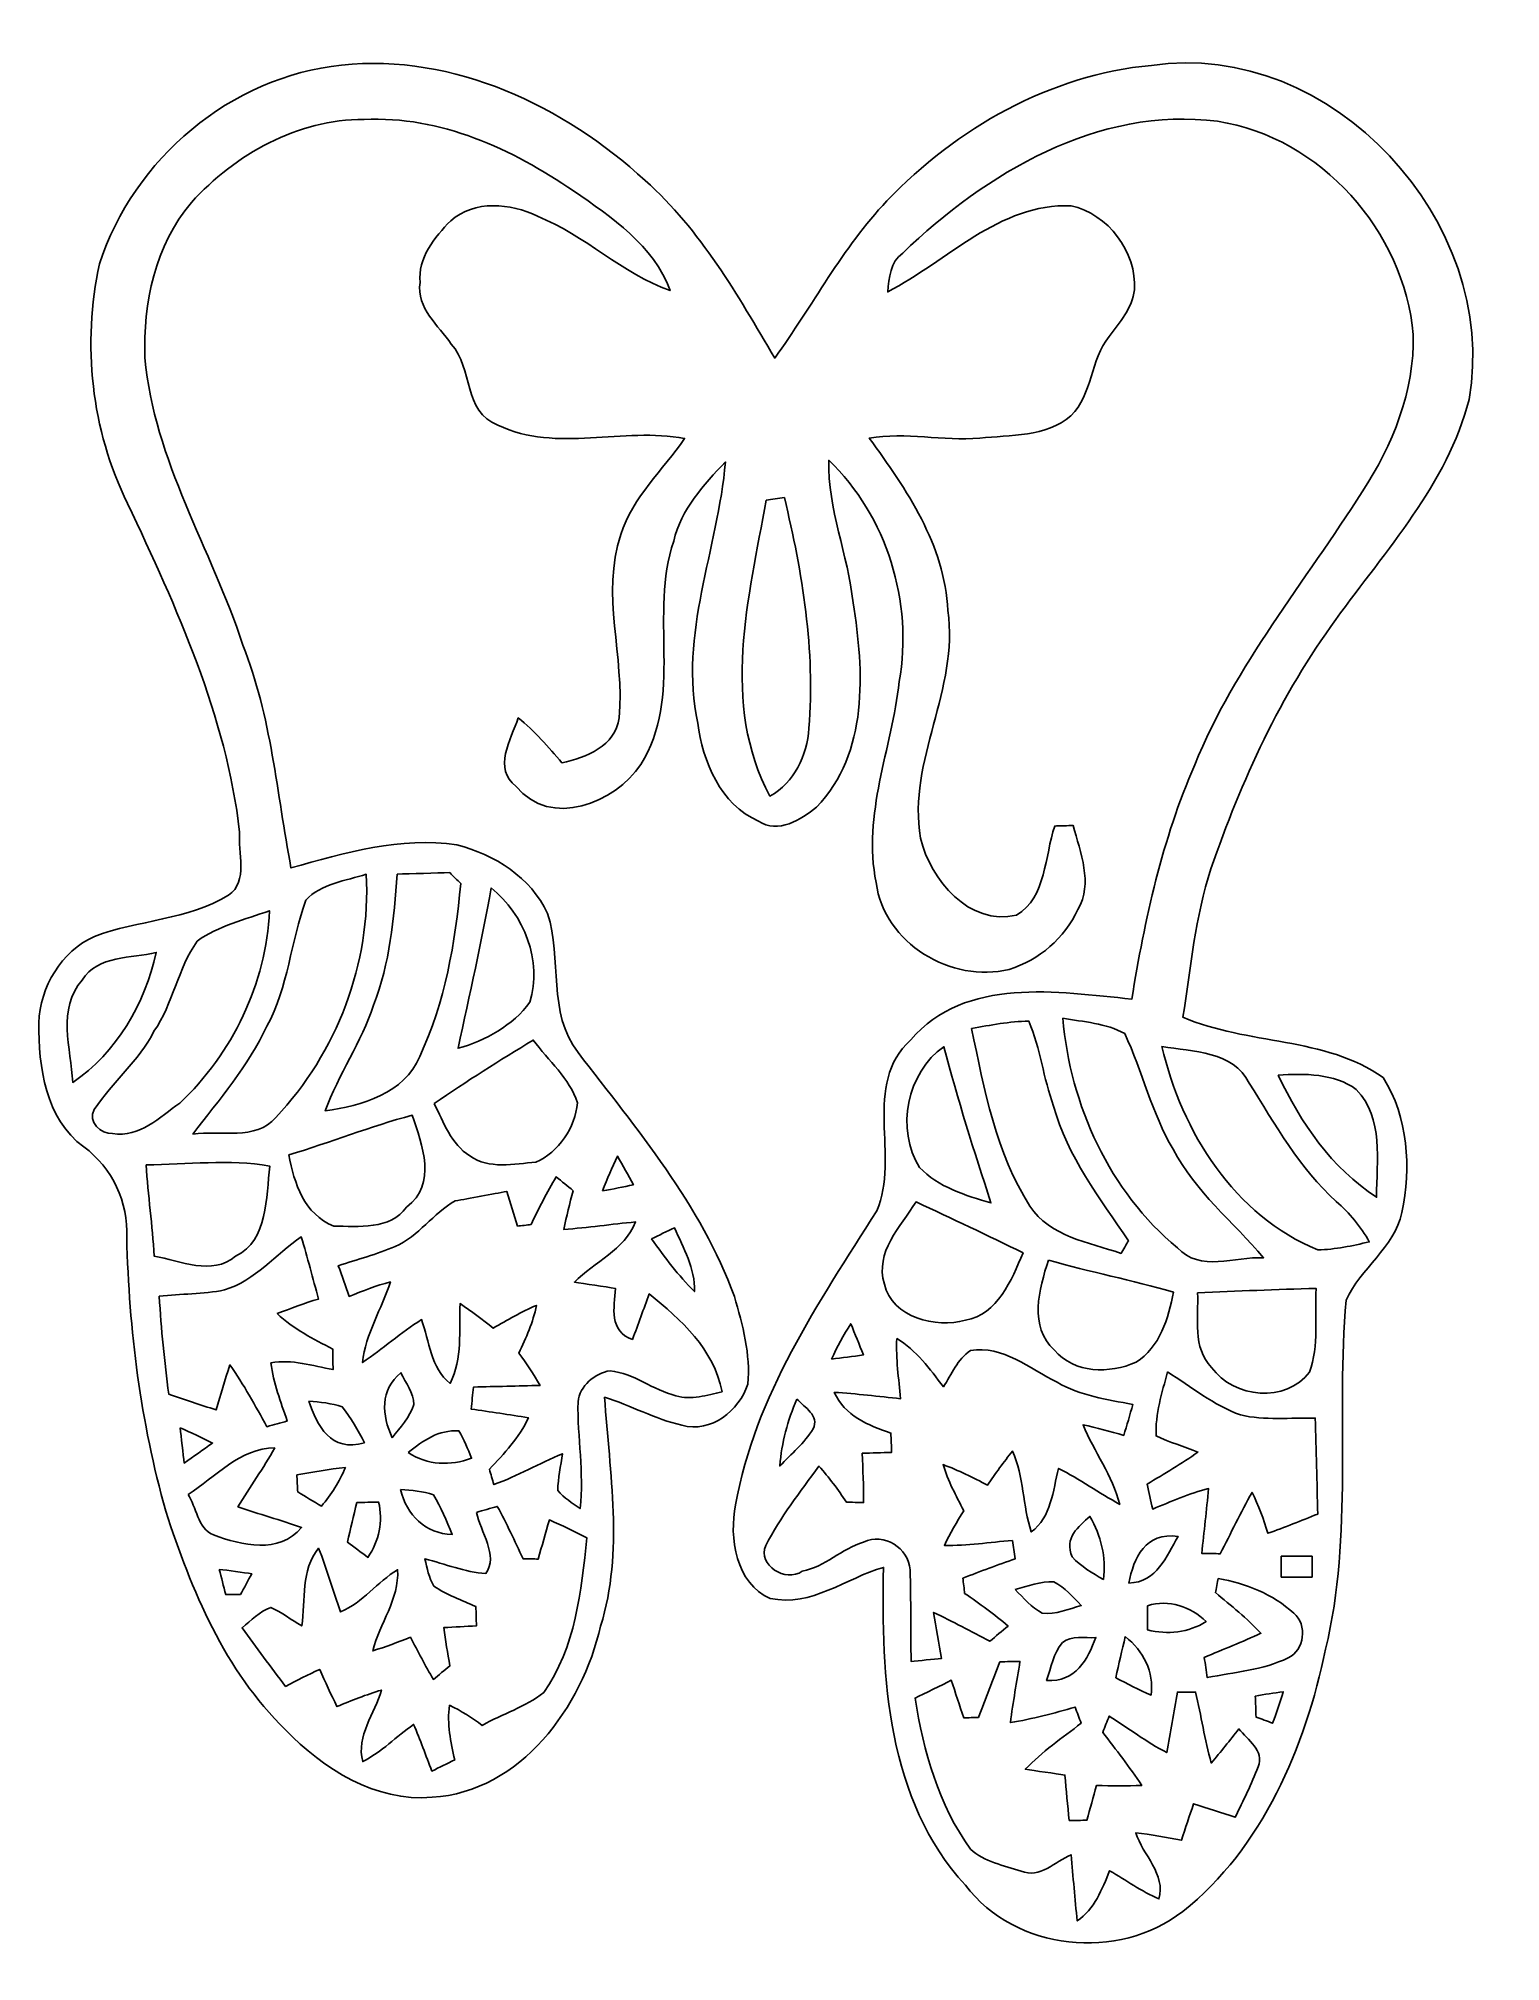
# Model space of a CAD drawing. Header units: centimetres. Extents: x -4.9 to 5.1, y -6.6 to 6.6.
import ezdxf

# ---------------------------------------------------------------- set-up
doc = ezdxf.new("R2010")
doc.units = ezdxf.units.CM
doc.header["$MEASUREMENT"] = 0
doc.layers.add('Camada 1', color=7, linetype='Continuous')

msp = doc.modelspace()

# ---------------------------------------------------------------- linework, layer by layer
at = {"layer": 'Camada 1', "color": 167}
for points, knots in [([(-2.85186, 6.45477), (-2.07857, 6.53521), (-1.31868, 6.17396), (-0.76165, 5.65926), (-0.76165, 5.65926), (-0.38065, 5.31954), (-0.12594, 4.87257), (0.12947, 4.43759), (0.12947, 4.43759), (0.38982, 4.79566), (0.59408, 5.19606), (0.90099, 5.51956), (0.90099, 5.51956), (1.38042, 6.02051), (2.02389, 6.38739), (2.72239, 6.45266), (2.72239, 6.45266), (3.96099, 6.63787), (5.12516, 5.37139), (4.90855, 4.15255), (4.90855, 4.15255), (4.75862, 3.56729), (4.33458, 3.11785), (3.99239, 2.63878), (3.99239, 2.63878), (3.61103, 2.12055), (3.34151, 1.52929), (3.13196, 0.92322), (3.13196, 0.92322), (3.02507, 0.59231), (2.99156, 0.24342), (2.93934, -0.09913), (2.93934, -0.09913), (3.38314, -0.29175), (3.91654, -0.22966), (4.31729, -0.5147), (4.31729, -0.5147), (4.4898, -0.78775), (4.51132, -1.13383), (4.44641, -1.44357), (4.44641, -1.44357), (4.39173, -1.68663), (4.16172, -1.82774), (4.06224, -2.04541), (4.06224, -2.04541), (3.99203, -2.84445), (4.11268, -3.66042), (3.92112, -4.44853), (3.92112, -4.44853), (3.78001, -5.12304), (3.49003, -5.81519), (2.93793, -6.25404), (2.93793, -6.25404), (2.49449, -6.59871), (1.78753, -6.52815), (1.4418, -6.07378), (1.4418, -6.07378), (0.90417, -5.48781), (0.85866, -4.64079), (0.87842, -3.88585), (0.87842, -3.88585), (0.61948, -3.95923), (0.38135, -4.16137), (0.09878, -4.09928), (0.09878, -4.09928), (-0.13794, -4.00015), (-0.18662, -3.67806), (-0.14005, -3.45546), (-0.14005, -3.45546), (-0.00741, -2.70404), (0.43145, -2.06446), (0.83114, -1.43193), (0.83114, -1.43193), (0.99342, -1.05904), (0.72849, -0.56303), (1.06504, -0.254), (1.06504, -0.254), (1.44357, 0.18274), (2.07716, 0.07655), (2.58763, 0.02575), (2.58763, 0.02575), (2.67547, 0.57644), (2.79682, 1.12501), (3.02048, 1.6383), (3.02048, 1.6383), (3.29847, 2.32445), (3.78037, 2.89772), (4.17301, 3.5179), (4.17301, 3.5179), (4.38326, 3.83716), (4.53284, 4.21217), (4.52437, 4.59916), (4.52437, 4.59916), (4.46087, 5.30966), (3.89008, 5.95806), (3.17747, 6.06778), (3.17747, 6.06778), (2.35232, 6.17396), (1.58256, 5.70936), (1.01071, 5.16114), (1.01071, 5.16114), (0.92428, 5.09799), (0.91652, 4.99004), (0.90734, 4.89338), (0.90734, 4.89338), (1.31586, 5.10575), (1.67499, 5.50404), (2.16923, 5.4864), (2.16923, 5.4864), (2.42288, 5.4296), (2.62326, 5.16855), (2.60456, 4.90749), (2.60456, 4.90749), (2.59115, 4.7812), (2.50366, 4.68348), (2.4317, 4.58576), (2.4317, 4.58576), (2.30011, 4.42736), (2.31916, 4.18747), (2.16747, 4.04142), (2.16747, 4.04142), (1.99672, 3.89326), (1.74943, 3.90878), (1.54023, 3.88691), (1.54023, 3.88691), (1.28658, 3.86609), (1.03223, 3.92994), (0.77964, 3.88761), (0.77964, 3.88761), (1.03717, 3.53307), (1.29928, 3.15313), (1.32115, 2.69981), (1.32115, 2.69981), (1.39982, 2.16041), (1.04211, 1.67217), (1.13206, 1.13312), (1.13206, 1.13312), (1.20368, 0.84243), (1.46579, 0.52952), (1.79458, 0.6029), (1.79458, 0.6029), (2.00025, 0.73131), (1.98649, 1.00894), (2.05634, 1.21708), (2.05634, 1.21708), (2.08809, 1.21779), (2.15159, 1.21955), (2.18369, 1.22026), (2.18369, 1.22026), (2.23273, 1.0354), (2.32163, 0.82303), (2.21615, 0.64276), (2.21615, 0.64276), (2.12654, 0.44485), (1.94874, 0.29598), (1.74343, 0.23001), (1.74343, 0.23001), (1.34655, 0.1337), (0.88053, 0.40816), (0.82762, 0.82726), (0.82762, 0.82726), (0.7306, 1.29575), (0.93557, 1.74978), (0.98637, 2.21086), (0.98637, 2.21086), (1.08268, 2.7559), (0.90276, 3.35104), (0.50059, 3.73521), (0.50059, 3.73521), (0.49354, 3.39796), (0.63394, 3.08469), (0.66887, 2.75343), (0.66887, 2.75343), (0.74471, 2.28212), (0.77611, 1.71944), (0.41698, 1.34691), (0.41698, 1.34691), (0.31009, 1.25942), (0.1524, 1.1617), (0.01693, 1.2513), (0.01693, 1.2513), (-0.24412, 1.36454), (-0.36654, 1.66088), (-0.4004, 1.92581), (-0.4004, 1.92581), (-0.53269, 2.53436), (-0.26106, 3.12349), (-0.2099, 3.72322), (-0.2099, 3.72322), (-0.36019, 3.56588), (-0.5147, 3.39619), (-0.56586, 3.17853), (-0.56586, 3.17853), (-0.73731, 2.67899), (-0.49742, 2.10432), (-0.7934, 1.64006), (-0.7934, 1.64006), (-0.9652, 1.37513), (-1.4164, 1.19662), (-1.64959, 1.49013), (-1.64959, 1.49013), (-1.81328, 1.60902), (-1.68698, 1.81469), (-1.63583, 1.96074), (-1.63583, 1.96074), (-1.52259, 1.87113), (-1.42875, 1.76071), (-1.33562, 1.65135), (-1.33562, 1.65135), (-1.16875, 1.69122), (-0.96802, 1.76389), (-0.94192, 1.96286), (-0.94192, 1.96286), (-0.90135, 2.38301), (-1.06998, 2.81129), (-0.92922, 3.22262), (-0.92922, 3.22262), (-0.84949, 3.48368), (-0.63923, 3.66466), (-0.49107, 3.88444), (-0.49107, 3.88444), (-0.91299, 3.96593), (-1.36984, 3.78248), (-1.77553, 3.97616), (-1.77553, 3.97616), (-2.01789, 4.06964), (-1.94592, 4.36668), (-2.09691, 4.53319), (-2.09691, 4.53319), (-2.18511, 4.66584), (-2.33856, 4.77661), (-2.31175, 4.95829), (-2.31175, 4.95829), (-2.32869, 5.12551), (-2.21192, 5.27121), (-2.10114, 5.38233), (-2.10114, 5.38233), (-1.93957, 5.52732), (-1.68698, 5.50545), (-1.50354, 5.41373), (-1.50354, 5.41373), (-1.17581, 5.28532), (-0.92251, 5.01932), (-0.59055, 4.9022), (-0.59055, 4.9022), (-0.7045, 5.21441), (-0.99272, 5.40702), (-1.25518, 5.588), (-1.25518, 5.588), (-1.67781, 5.87798), (-2.17311, 6.10623), (-2.69769, 6.08048), (-2.69769, 6.08048), (-3.1556, 6.0833), (-3.58387, 5.84129), (-3.88514, 5.50898), (-3.88514, 5.50898), (-4.13702, 5.213), (-4.21922, 4.81789), (-4.20582, 4.43865), (-4.20582, 4.43865), (-4.14337, 3.73309), (-3.74862, 3.12349), (-3.53131, 2.46274), (-3.53131, 2.46274), (-3.33657, 1.97167), (-3.29671, 1.44251), (-3.2004, 0.92816), (-3.2004, 0.92816), (-2.83069, 1.03399), (-2.44651, 1.14582), (-2.05775, 1.08656), (-2.05775, 1.08656), (-1.79917, 1.0227), (-1.54869, 0.86219), (-1.43369, 0.61454), (-1.43369, 0.61454), (-1.33244, 0.30233), (-1.43757, -0.06738), (-1.22449, -0.34219), (-1.22449, -0.34219), (-0.81986, -0.86854), (-0.37853, -1.38994), (-0.14781, -2.02177), (-0.14781, -2.02177), (-0.09208, -2.2165), (-0.03563, -2.42041), (-0.05609, -2.62467), (-0.05609, -2.62467), (-0.11606, -2.80741), (-0.30656, -2.96333), (-0.51047, -2.90689), (-0.51047, -2.90689), (-0.69462, -2.86456), (-0.86219, -2.77142), (-1.04175, -2.71427), (-1.04175, -2.71427), (-1.00753, -3.23779), (-0.90911, -3.77543), (-1.06892, -4.28942), (-1.06892, -4.28942), (-1.19733, -4.84681), (-1.61608, -5.4289), (-2.22814, -5.46841), (-2.22814, -5.46841), (-2.62043, -5.50051), (-2.97674, -5.27368), (-3.23885, -5.00309), (-3.23885, -5.00309), (-3.65619, -4.59528), (-3.88691, -4.04354), (-4.06224, -3.49814), (-4.06224, -3.49814), (-4.2358, -2.88608), (-4.31518, -2.25072), (-4.33105, -1.61572), (-4.33105, -1.61572), (-4.32047, -1.37089), (-4.42807, -1.13594), (-4.62633, -0.99166), (-4.62633, -0.99166), (-4.89021, -0.79693), (-4.93854, -0.44062), (-4.93642, -0.13688), (-4.93642, -0.13688), (-4.92725, 0.10971), (-4.78049, 0.35454), (-4.55366, 0.45685), (-4.55366, 0.45685), (-4.25238, 0.57044), (-3.90984, 0.56974), (-3.63044, 0.74048), (-3.63044, 0.74048), (-3.49109, 0.83573), (-3.5687, 1.03928), (-3.55388, 1.17581), (-3.55388, 1.17581), (-3.64666, 1.97697), (-3.98604, 2.71604), (-4.32506, 3.43747), (-4.32506, 3.43747), (-4.57623, 3.94406), (-4.63797, 4.53496), (-4.51908, 5.08564), (-4.51908, 5.08564), (-4.28519, 5.81025), (-3.61386, 6.37505), (-2.85186, 6.45477)], [0, 0, 0, 0, 0.01136364, 0.01136364, 0.01136364, 0.01136364, 0.02272727, 0.02272727, 0.02272727, 0.02272727, 0.03409091, 0.03409091, 0.03409091, 0.03409091, 0.04545455, 0.04545455, 0.04545455, 0.04545455, 0.05681818, 0.05681818, 0.05681818, 0.05681818, 0.06818182, 0.06818182, 0.06818182, 0.06818182, 0.07954545, 0.07954545, 0.07954545, 0.07954545, 0.09090909, 0.09090909, 0.09090909, 0.09090909, 0.10227273, 0.10227273, 0.10227273, 0.10227273, 0.11363636, 0.11363636, 0.11363636, 0.11363636, 0.125, 0.125, 0.125, 0.125, 0.13636364, 0.13636364, 0.13636364, 0.13636364, 0.14772727, 0.14772727, 0.14772727, 0.14772727, 0.15909091, 0.15909091, 0.15909091, 0.15909091, 0.17045455, 0.17045455, 0.17045455, 0.17045455, 0.18181818, 0.18181818, 0.18181818, 0.18181818, 0.19318182, 0.19318182, 0.19318182, 0.19318182, 0.20454545, 0.20454545, 0.20454545, 0.20454545, 0.21590909, 0.21590909, 0.21590909, 0.21590909, 0.22727273, 0.22727273, 0.22727273, 0.22727273, 0.23863636, 0.23863636, 0.23863636, 0.23863636, 0.25, 0.25, 0.25, 0.25, 0.26136364, 0.26136364, 0.26136364, 0.26136364, 0.27272727, 0.27272727, 0.27272727, 0.27272727, 0.28409091, 0.28409091, 0.28409091, 0.28409091, 0.29545455, 0.29545455, 0.29545455, 0.29545455, 0.30681818, 0.30681818, 0.30681818, 0.30681818, 0.31818182, 0.31818182, 0.31818182, 0.31818182, 0.32954545, 0.32954545, 0.32954545, 0.32954545, 0.34090909, 0.34090909, 0.34090909, 0.34090909, 0.35227273, 0.35227273, 0.35227273, 0.35227273, 0.36363636, 0.36363636, 0.36363636, 0.36363636, 0.375, 0.375, 0.375, 0.375, 0.38636364, 0.38636364, 0.38636364, 0.38636364, 0.39772727, 0.39772727, 0.39772727, 0.39772727, 0.40909091, 0.40909091, 0.40909091, 0.40909091, 0.42045455, 0.42045455, 0.42045455, 0.42045455, 0.43181818, 0.43181818, 0.43181818, 0.43181818, 0.44318182, 0.44318182, 0.44318182, 0.44318182, 0.45454545, 0.45454545, 0.45454545, 0.45454545, 0.46590909, 0.46590909, 0.46590909, 0.46590909, 0.47727273, 0.47727273, 0.47727273, 0.47727273, 0.48863636, 0.48863636, 0.48863636, 0.48863636, 0.5, 0.5, 0.5, 0.5, 0.51136364, 0.51136364, 0.51136364, 0.51136364, 0.52272727, 0.52272727, 0.52272727, 0.52272727, 0.53409091, 0.53409091, 0.53409091, 0.53409091, 0.54545455, 0.54545455, 0.54545455, 0.54545455, 0.55681818, 0.55681818, 0.55681818, 0.55681818, 0.56818182, 0.56818182, 0.56818182, 0.56818182, 0.57954545, 0.57954545, 0.57954545, 0.57954545, 0.59090909, 0.59090909, 0.59090909, 0.59090909, 0.60227273, 0.60227273, 0.60227273, 0.60227273, 0.61363636, 0.61363636, 0.61363636, 0.61363636, 0.625, 0.625, 0.625, 0.625, 0.63636364, 0.63636364, 0.63636364, 0.63636364, 0.64772727, 0.64772727, 0.64772727, 0.64772727, 0.65909091, 0.65909091, 0.65909091, 0.65909091, 0.67045455, 0.67045455, 0.67045455, 0.67045455, 0.68181818, 0.68181818, 0.68181818, 0.68181818, 0.69318182, 0.69318182, 0.69318182, 0.69318182, 0.70454545, 0.70454545, 0.70454545, 0.70454545, 0.71590909, 0.71590909, 0.71590909, 0.71590909, 0.72727273, 0.72727273, 0.72727273, 0.72727273, 0.73863636, 0.73863636, 0.73863636, 0.73863636, 0.75, 0.75, 0.75, 0.75, 0.76136364, 0.76136364, 0.76136364, 0.76136364, 0.77272727, 0.77272727, 0.77272727, 0.77272727, 0.78409091, 0.78409091, 0.78409091, 0.78409091, 0.79545455, 0.79545455, 0.79545455, 0.79545455, 0.80681818, 0.80681818, 0.80681818, 0.80681818, 0.81818182, 0.81818182, 0.81818182, 0.81818182, 0.82954545, 0.82954545, 0.82954545, 0.82954545, 0.84090909, 0.84090909, 0.84090909, 0.84090909, 0.85227273, 0.85227273, 0.85227273, 0.85227273, 0.86363636, 0.86363636, 0.86363636, 0.86363636, 0.875, 0.875, 0.875, 0.875, 0.88636364, 0.88636364, 0.88636364, 0.88636364, 0.89772727, 0.89772727, 0.89772727, 0.89772727, 0.90909091, 0.90909091, 0.90909091, 0.90909091, 0.92045455, 0.92045455, 0.92045455, 0.92045455, 0.93181818, 0.93181818, 0.93181818, 0.93181818, 0.94318182, 0.94318182, 0.94318182, 0.94318182, 0.95454545, 0.95454545, 0.95454545, 0.95454545, 0.96590909, 0.96590909, 0.96590909, 0.96590909, 0.97727273, 0.97727273, 0.97727273, 0.97727273, 1, 1, 1, 1]), ([(0.06985, 3.45934), (-0.04868, 2.79259), (-0.24589, 2.05669), (0.09666, 1.42275), (0.09666, 1.42275), (0.26458, 1.51906), (0.35101, 1.69898), (0.36513, 1.89018), (0.36513, 1.89018), (0.40816, 2.42499), (0.32032, 2.95945), (0.19579, 3.47804), (0.19579, 3.47804), (0.15381, 3.47204), (0.11183, 3.46569), (0.06985, 3.45934)], [0, 0, 0, 0, 0.2, 0.2, 0.2, 0.2, 0.4, 0.4, 0.4, 0.4, 0.6, 0.6, 0.6, 0.6, 1, 1, 1, 1]), ([(-3.09845, 0.70591), (-3.20181, 0.42228), (-3.21945, 0.1083), (-3.36621, -0.16016), (-3.36621, -0.16016), (-3.49426, -0.43462), (-3.69323, -0.66499), (-3.87597, -0.90346), (-3.87597, -0.90346), (-3.68653, -0.87524), (-3.44382, -0.95179), (-3.30412, -0.78881), (-3.30412, -0.78881), (-2.88607, -0.34431), (-2.6483, 0.27376), (-2.68182, 0.88547), (-2.68182, 0.88547), (-2.82293, 0.83996), (-2.99473, 0.82197), (-3.09845, 0.70591)], [0, 0, 0, 0, 0.16666667, 0.16666667, 0.16666667, 0.16666667, 0.33333333, 0.33333333, 0.33333333, 0.33333333, 0.5, 0.5, 0.5, 0.5, 0.66666667, 0.66666667, 0.66666667, 0.66666667, 1, 1, 1, 1]), ([(-2.4698, 0.88583), (-2.49096, 0.58067), (-2.51989, 0.27199), (-2.63172, -0.01588), (-2.63172, -0.01588), (-2.71674, -0.27023), (-2.87302, -0.49213), (-2.96439, -0.74366), (-2.96439, -0.74366), (-2.71604, -0.70908), (-2.41794, -0.62195), (-2.31458, -0.36901), (-2.31458, -0.36901), (-2.13713, 0.00282), (-2.07151, 0.41416), (-2.03165, 0.82056), (-2.03165, 0.82056), (-2.05705, 0.84561), (-2.08245, 0.87101), (-2.10785, 0.89606), (-2.10785, 0.89606), (-2.19816, 0.89359), (-2.37913, 0.88829), (-2.4698, 0.88583)], [0, 0, 0, 0, 0.14285714, 0.14285714, 0.14285714, 0.14285714, 0.28571429, 0.28571429, 0.28571429, 0.28571429, 0.42857143, 0.42857143, 0.42857143, 0.42857143, 0.57142857, 0.57142857, 0.57142857, 0.57142857, 0.71428571, 0.71428571, 0.71428571, 0.71428571, 1, 1, 1, 1]), ([(-1.8221, 0.79093), (-1.88983, 0.42157), (-1.96991, 0.05433), (-2.05034, -0.31291), (-2.05034, -0.31291), (-1.86126, -0.25894), (-1.67252, -0.15593), (-1.55575, 0.00353), (-1.55575, 0.00353), (-1.47002, 0.28963), (-1.5942, 0.60607), (-1.8221, 0.79093)], [0, 0, 0, 0, 0.25, 0.25, 0.25, 0.25, 0.5, 0.5, 0.5, 0.5, 1, 1, 1, 1]), ([(-3.84669, 0.4251), (-3.97792, 0.2353), (-4.01214, -0.00459), (-4.14373, -0.19579), (-4.14373, -0.19579), (-4.24639, -0.40076), (-4.43054, -0.54575), (-4.55401, -0.73484), (-4.55401, -0.73484), (-4.60304, -0.81703), (-4.50956, -0.90558), (-4.42807, -0.90029), (-4.42807, -0.90029), (-4.24109, -0.92816), (-4.10492, -0.78705), (-3.96628, -0.69039), (-3.96628, -0.69039), (-3.60362, -0.35137), (-3.37044, 0.13547), (-3.34892, 0.63359), (-3.34892, 0.63359), (-3.51719, 0.57326), (-3.69993, 0.53058), (-3.84669, 0.4251)], [0, 0, 0, 0, 0.14285714, 0.14285714, 0.14285714, 0.14285714, 0.28571429, 0.28571429, 0.28571429, 0.28571429, 0.42857143, 0.42857143, 0.42857143, 0.42857143, 0.57142857, 0.57142857, 0.57142857, 0.57142857, 0.71428571, 0.71428571, 0.71428571, 0.71428571, 1, 1, 1, 1]), ([(-4.63797, 0.15663), (-4.81118, -0.04128), (-4.71593, -0.31327), (-4.70217, -0.54786), (-4.70217, -0.54786), (-4.4002, -0.34149), (-4.20546, -0.00635), (-4.12785, 0.34678), (-4.12785, 0.34678), (-4.29789, 0.30409), (-4.53037, 0.3302), (-4.63797, 0.15663)], [0, 0, 0, 0, 0.25, 0.25, 0.25, 0.25, 0.5, 0.5, 0.5, 0.5, 1, 1, 1, 1]), ([(1.48414, -0.17639), (1.57198, -0.59408), (1.651, -1.03329), (1.8856, -1.39841), (1.8856, -1.39841), (2.02424, -1.61078), (2.28918, -1.64677), (2.51284, -1.72438), (2.51284, -1.72438), (2.52554, -1.70251), (2.55094, -1.65911), (2.56399, -1.63759), (2.56399, -1.63759), (2.36608, -1.34514), (2.14277, -1.05728), (2.04893, -0.71049), (2.04893, -0.71049), (1.97767, -0.52035), (1.95933, -0.31362), (1.87854, -0.127), (1.87854, -0.127), (1.74554, -0.12629), (1.61466, -0.15416), (1.48414, -0.17639)], [0, 0, 0, 0, 0.14285714, 0.14285714, 0.14285714, 0.14285714, 0.28571429, 0.28571429, 0.28571429, 0.28571429, 0.42857143, 0.42857143, 0.42857143, 0.42857143, 0.57142857, 0.57142857, 0.57142857, 0.57142857, 0.71428571, 0.71428571, 0.71428571, 0.71428571, 1, 1, 1, 1]), ([(2.11138, -0.10513), (2.16394, -0.70132), (2.43417, -1.3014), (2.90054, -1.68628), (2.90054, -1.68628), (3.05647, -1.85491), (3.29671, -1.74696), (3.49462, -1.75436), (3.49462, -1.75436), (3.28401, -1.50813), (3.02436, -1.29858), (2.87161, -1.00824), (2.87161, -1.00824), (2.72415, -0.75918), (2.66136, -0.47166), (2.53824, -0.21202), (2.53824, -0.21202), (2.40912, -0.13864), (2.25354, -0.13194), (2.11138, -0.10513)], [0, 0, 0, 0, 0.16666667, 0.16666667, 0.16666667, 0.16666667, 0.33333333, 0.33333333, 0.33333333, 0.33333333, 0.5, 0.5, 0.5, 0.5, 0.66666667, 0.66666667, 0.66666667, 0.66666667, 1, 1, 1, 1]), ([(-2.21403, -0.69286), (-2.15124, -0.82303), (-2.09656, -0.97084), (-1.97026, -1.0541), (-1.97026, -1.0541), (-1.83868, -1.14618), (-1.6637, -1.10984), (-1.51518, -1.09608), (-1.51518, -1.09608), (-1.35714, -1.02764), (-1.24354, -0.85796), (-1.22873, -0.68792), (-1.22873, -0.68792), (-1.28341, -0.51929), (-1.42769, -0.39617), (-1.53282, -0.25682), (-1.53282, -0.25682), (-1.76389, -0.39582), (-1.99249, -0.5394), (-2.21403, -0.69286)], [0, 0, 0, 0, 0.16666667, 0.16666667, 0.16666667, 0.16666667, 0.33333333, 0.33333333, 0.33333333, 0.33333333, 0.5, 0.5, 0.5, 0.5, 0.66666667, 0.66666667, 0.66666667, 0.66666667, 1, 1, 1, 1]), ([(1.12571, -1.13242), (1.25448, -1.26824), (1.44251, -1.32644), (1.61749, -1.3776), (1.61749, -1.3776), (1.50283, -1.02129), (1.38748, -0.66463), (1.29434, -0.30163), (1.29434, -0.30163), (1.03858, -0.47801), (0.96167, -0.87136), (1.12571, -1.13242)], [0, 0, 0, 0, 0.25, 0.25, 0.25, 0.25, 0.5, 0.5, 0.5, 0.5, 1, 1, 1, 1]), ([(2.79435, -0.30057), (2.93158, -0.88724), (3.29247, -1.4665), (3.86821, -1.70039), (3.86821, -1.70039), (3.98745, -1.69792), (4.10598, -1.67181), (4.22204, -1.64536), (4.22204, -1.64536), (4.16384, -1.53952), (4.08481, -1.44709), (3.9945, -1.36737), (3.9945, -1.36737), (3.74086, -1.13983), (3.5747, -0.83679), (3.39513, -0.55174), (3.39513, -0.55174), (3.28754, -0.33373), (3.00602, -0.33584), (2.79435, -0.30057)], [0, 0, 0, 0, 0.16666667, 0.16666667, 0.16666667, 0.16666667, 0.33333333, 0.33333333, 0.33333333, 0.33333333, 0.5, 0.5, 0.5, 0.5, 0.66666667, 0.66666667, 0.66666667, 0.66666667, 1, 1, 1, 1]), ([(3.59516, -0.49742), (3.74932, -0.82656), (3.96205, -1.13841), (4.27214, -1.33809), (4.27214, -1.33809), (4.27108, -1.0862), (4.32364, -0.79657), (4.13209, -0.59584), (4.13209, -0.59584), (3.97969, -0.48542), (3.77578, -0.48578), (3.59516, -0.49742)], [0, 0, 0, 0, 0.25, 0.25, 0.25, 0.25, 0.5, 0.5, 0.5, 0.5, 1, 1, 1, 1]), ([(-3.21451, -1.04704), (-3.17888, -1.24248), (-3.10903, -1.4538), (-2.90618, -1.53741), (-2.90618, -1.53741), (-2.73579, -1.53705), (-2.51848, -1.56528), (-2.40453, -1.40547), (-2.40453, -1.40547), (-2.19181, -1.24778), (-2.29694, -0.9779), (-2.36608, -0.77364), (-2.36608, -0.77364), (-2.65324, -0.8509), (-2.93088, -0.95885), (-3.21451, -1.04704)], [0, 0, 0, 0, 0.2, 0.2, 0.2, 0.2, 0.4, 0.4, 0.4, 0.4, 0.6, 0.6, 0.6, 0.6, 1, 1, 1, 1]), ([(-1.05516, -1.29434), (-0.98425, -1.28129), (-0.91369, -1.26753), (-0.84349, -1.25236), (-0.84349, -1.25236), (-0.87842, -1.18569), (-0.91546, -1.12007), (-0.95391, -1.05516), (-0.95391, -1.05516), (-0.98954, -1.13489), (-1.02482, -1.21109), (-1.05516, -1.29434)], [0, 0, 0, 0, 0.25, 0.25, 0.25, 0.25, 0.5, 0.5, 0.5, 0.5, 1, 1, 1, 1]), ([(-4.1977, -1.11443), (-4.185, -1.32433), (-4.1529, -1.53247), (-4.14302, -1.74308), (-4.14302, -1.74308), (-3.96099, -1.77518), (-3.7465, -1.88066), (-3.58175, -1.74449), (-3.58175, -1.74449), (-3.35351, -1.62878), (-3.37361, -1.33773), (-3.34574, -1.12466), (-3.34574, -1.12466), (-3.62691, -1.07174), (-3.91442, -1.11548), (-4.1977, -1.11443)], [0, 0, 0, 0, 0.2, 0.2, 0.2, 0.2, 0.4, 0.4, 0.4, 0.4, 0.6, 0.6, 0.6, 0.6, 1, 1, 1, 1]), ([(-1.54799, -1.52647), (-1.57127, -1.52894), (-1.61784, -1.53388), (-1.64112, -1.53635), (-1.64112, -1.53635), (-1.66617, -1.45697), (-1.69051, -1.3776), (-1.71556, -1.29822), (-1.71556, -1.29822), (-1.80411, -1.31445), (-1.98085, -1.34691), (-2.06939, -1.36313), (-2.06939, -1.36313), (-2.22144, -1.44745), (-2.32128, -1.6069), (-2.4832, -1.67675), (-2.4832, -1.67675), (-2.60985, -1.73179), (-2.74426, -1.76495), (-2.87479, -1.80975), (-2.87479, -1.80975), (-2.84939, -1.87995), (-2.82434, -1.95016), (-2.79929, -2.02071), (-2.79929, -2.02071), (-2.70651, -1.98191), (-2.61267, -1.94663), (-2.51566, -1.92052), (-2.51566, -1.92052), (-2.57669, -2.10714), (-2.68605, -2.27612), (-2.70792, -2.47615), (-2.70792, -2.47615), (-2.56928, -2.3816), (-2.44369, -2.26942), (-2.30152, -2.17981), (-2.30152, -2.17981), (-2.24931, -2.3308), (-2.23732, -2.51107), (-2.10573, -2.61938), (-2.10573, -2.61938), (-2.01718, -2.45004), (-2.04541, -2.25249), (-2.03694, -2.0701), (-2.03694, -2.0701), (-1.95792, -2.12196), (-1.88242, -2.17946), (-1.80904, -2.23943), (-1.80904, -2.23943), (-1.71203, -2.18264), (-1.61431, -2.1269), (-1.5113, -2.0828), (-1.5113, -2.0828), (-1.53317, -2.19816), (-1.58186, -2.3054), (-1.6316, -2.41088), (-1.6316, -2.41088), (-1.57939, -2.4825), (-1.52964, -2.55588), (-1.4859, -2.63278), (-1.4859, -2.63278), (-1.63865, -2.63737), (-1.79141, -2.64089), (-1.94381, -2.64442), (-1.94381, -2.64442), (-1.9498, -2.69487), (-1.95509, -2.74567), (-1.96039, -2.79647), (-1.96039, -2.79647), (-1.82915, -2.81481), (-1.69721, -2.83422), (-1.56633, -2.85609), (-1.56633, -2.85609), (-1.62842, -2.99403), (-1.73426, -3.10127), (-1.8348, -3.21063), (-1.8348, -3.21063), (-1.82457, -3.24556), (-1.81434, -3.28013), (-1.80375, -3.31541), (-1.80375, -3.31541), (-1.64112, -3.25684), (-1.49119, -3.16971), (-1.33209, -3.10303), (-1.33209, -3.10303), (-1.34267, -3.18735), (-1.36349, -3.27131), (-1.36349, -3.35703), (-1.36349, -3.35703), (-1.32221, -3.40889), (-1.26259, -3.4417), (-1.21003, -3.48121), (-1.21003, -3.48121), (-1.18181, -3.23638), (-1.22943, -2.99191), (-1.22449, -2.74708), (-1.22449, -2.74708), (-1.2132, -2.63666), (-1.10878, -2.54847), (-1.0033, -2.53224), (-1.0033, -2.53224), (-0.83996, -2.55058), (-0.70838, -2.66488), (-0.55069, -2.70404), (-0.55069, -2.70404), (-0.44521, -2.7372), (-0.33655, -2.69981), (-0.23283, -2.67688), (-0.23283, -2.67688), (-0.28998, -2.38584), (-0.5147, -2.17946), (-0.73448, -2.00343), (-0.73448, -2.00343), (-0.77294, -2.10785), (-0.81033, -2.21262), (-0.84984, -2.31669), (-0.84984, -2.31669), (-1.01106, -2.26025), (-0.97755, -2.09938), (-0.96696, -1.96568), (-0.96696, -1.96568), (-1.03787, -1.95474), (-1.17934, -1.93287), (-1.24989, -1.92193), (-1.24989, -1.92193), (-1.10984, -1.78223), (-0.90664, -1.70251), (-0.82797, -1.50777), (-0.82797, -1.50777), (-0.99307, -1.52365), (-1.15746, -1.54799), (-1.32292, -1.55928), (-1.32292, -1.55928), (-1.30422, -1.46967), (-1.28164, -1.38113), (-1.25765, -1.29328), (-1.25765, -1.29328), (-1.29681, -1.26118), (-1.33597, -1.22943), (-1.37513, -1.19768), (-1.37513, -1.19768), (-1.43898, -1.30387), (-1.49472, -1.41464), (-1.54799, -1.52647)], [0, 0, 0, 0, 0.02702703, 0.02702703, 0.02702703, 0.02702703, 0.05405405, 0.05405405, 0.05405405, 0.05405405, 0.08108108, 0.08108108, 0.08108108, 0.08108108, 0.10810811, 0.10810811, 0.10810811, 0.10810811, 0.13513514, 0.13513514, 0.13513514, 0.13513514, 0.16216216, 0.16216216, 0.16216216, 0.16216216, 0.18918919, 0.18918919, 0.18918919, 0.18918919, 0.21621622, 0.21621622, 0.21621622, 0.21621622, 0.24324324, 0.24324324, 0.24324324, 0.24324324, 0.27027027, 0.27027027, 0.27027027, 0.27027027, 0.2972973, 0.2972973, 0.2972973, 0.2972973, 0.32432432, 0.32432432, 0.32432432, 0.32432432, 0.35135135, 0.35135135, 0.35135135, 0.35135135, 0.37837838, 0.37837838, 0.37837838, 0.37837838, 0.40540541, 0.40540541, 0.40540541, 0.40540541, 0.43243243, 0.43243243, 0.43243243, 0.43243243, 0.45945946, 0.45945946, 0.45945946, 0.45945946, 0.48648649, 0.48648649, 0.48648649, 0.48648649, 0.51351351, 0.51351351, 0.51351351, 0.51351351, 0.54054054, 0.54054054, 0.54054054, 0.54054054, 0.56756757, 0.56756757, 0.56756757, 0.56756757, 0.59459459, 0.59459459, 0.59459459, 0.59459459, 0.62162162, 0.62162162, 0.62162162, 0.62162162, 0.64864865, 0.64864865, 0.64864865, 0.64864865, 0.67567568, 0.67567568, 0.67567568, 0.67567568, 0.7027027, 0.7027027, 0.7027027, 0.7027027, 0.72972973, 0.72972973, 0.72972973, 0.72972973, 0.75675676, 0.75675676, 0.75675676, 0.75675676, 0.78378378, 0.78378378, 0.78378378, 0.78378378, 0.81081081, 0.81081081, 0.81081081, 0.81081081, 0.83783784, 0.83783784, 0.83783784, 0.83783784, 0.86486486, 0.86486486, 0.86486486, 0.86486486, 0.89189189, 0.89189189, 0.89189189, 0.89189189, 0.91891892, 0.91891892, 0.91891892, 0.91891892, 0.94594595, 0.94594595, 0.94594595, 0.94594595, 1, 1, 1, 1]), ([(0.88441, -1.93534), (0.93909, -2.16853), (1.23754, -2.24014), (1.44145, -2.1844), (1.44145, -2.1844), (1.66546, -2.14701), (1.75895, -1.90712), (1.83868, -1.7212), (1.83868, -1.7212), (1.59456, -1.60091), (1.34832, -1.48519), (1.10173, -1.37019), (1.10173, -1.37019), (0.99448, -1.54234), (0.81668, -1.7145), (0.88441, -1.93534)], [0, 0, 0, 0, 0.2, 0.2, 0.2, 0.2, 0.4, 0.4, 0.4, 0.4, 0.6, 0.6, 0.6, 0.6, 1, 1, 1, 1]), ([(-0.71861, -1.62489), (-0.62759, -1.75119), (-0.53446, -1.87748), (-0.42298, -1.98684), (-0.42298, -1.98684), (-0.41839, -1.82809), (-0.49848, -1.68769), (-0.56127, -1.54799), (-0.56127, -1.54799), (-0.61383, -1.57339), (-0.6664, -1.59914), (-0.71861, -1.62489)], [0, 0, 0, 0, 0.25, 0.25, 0.25, 0.25, 0.5, 0.5, 0.5, 0.5, 1, 1, 1, 1]), ([(-3.65795, -1.97626), (-3.80541, -2.00695), (-3.95817, -2.00166), (-4.10704, -2.01965), (-4.10704, -2.01965), (-4.09399, -2.24508), (-4.07106, -2.46944), (-4.04213, -2.69311), (-4.04213, -2.69311), (-3.93347, -2.72979), (-3.82517, -2.76719), (-3.71581, -2.80176), (-3.71581, -2.80176), (-3.68441, -2.6984), (-3.65478, -2.59503), (-3.62126, -2.49237), (-3.62126, -2.49237), (-3.5239, -2.62643), (-3.44734, -2.77354), (-3.3655, -2.91747), (-3.3655, -2.91747), (-3.31893, -2.90442), (-3.27272, -2.89137), (-3.22615, -2.87796), (-3.22615, -2.87796), (-3.27025, -2.74708), (-3.32176, -2.61655), (-3.33869, -2.47826), (-3.33869, -2.47826), (-3.1944, -2.4511), (-3.05153, -2.49873), (-2.91077, -2.52377), (-2.91077, -2.52377), (-2.91147, -2.47685), (-2.91218, -2.43029), (-2.91253, -2.38337), (-2.91253, -2.38337), (-3.04729, -2.31352), (-3.18417, -2.24473), (-3.29494, -2.13924), (-3.29494, -2.13924), (-3.20146, -2.10256), (-3.10762, -2.06728), (-3.01096, -2.0387), (-3.01096, -2.0387), (-3.04941, -1.89548), (-3.08716, -1.75295), (-3.12949, -1.61114), (-3.12949, -1.61114), (-3.30588, -1.73249), (-3.44699, -1.91064), (-3.65795, -1.97626)], [0, 0, 0, 0, 0.07142857, 0.07142857, 0.07142857, 0.07142857, 0.14285714, 0.14285714, 0.14285714, 0.14285714, 0.21428571, 0.21428571, 0.21428571, 0.21428571, 0.28571429, 0.28571429, 0.28571429, 0.28571429, 0.35714286, 0.35714286, 0.35714286, 0.35714286, 0.42857143, 0.42857143, 0.42857143, 0.42857143, 0.5, 0.5, 0.5, 0.5, 0.57142857, 0.57142857, 0.57142857, 0.57142857, 0.64285714, 0.64285714, 0.64285714, 0.64285714, 0.71428571, 0.71428571, 0.71428571, 0.71428571, 0.78571429, 0.78571429, 0.78571429, 0.78571429, 0.85714286, 0.85714286, 0.85714286, 0.85714286, 1, 1, 1, 1]), ([(2.01366, -1.77094), (1.9491, -1.96921), (1.87607, -2.23026), (2.05458, -2.39007), (2.05458, -2.39007), (2.19075, -2.5527), (2.43487, -2.55341), (2.6162, -2.47403), (2.6162, -2.47403), (2.7813, -2.37102), (2.83916, -2.16994), (2.87338, -1.99073), (2.87338, -1.99073), (2.58868, -1.90923), (2.29799, -1.85244), (2.01366, -1.77094)], [0, 0, 0, 0, 0.2, 0.2, 0.2, 0.2, 0.4, 0.4, 0.4, 0.4, 0.6, 0.6, 0.6, 0.6, 1, 1, 1, 1]), ([(3.03989, -1.99602), (3.048, -2.16853), (3.00249, -2.37278), (3.13584, -2.50896), (3.13584, -2.50896), (3.2893, -2.72344), (3.64808, -2.75625), (3.81, -2.54212), (3.81, -2.54212), (3.87632, -2.35867), (3.84634, -2.15759), (3.85586, -1.96568), (3.85586, -1.96568), (3.58352, -1.97168), (3.31188, -1.98473), (3.03989, -1.99602)], [0, 0, 0, 0, 0.2, 0.2, 0.2, 0.2, 0.4, 0.4, 0.4, 0.4, 0.6, 0.6, 0.6, 0.6, 1, 1, 1, 1]), ([(0.52035, -2.45181), (0.59373, -2.44299), (0.66675, -2.43381), (0.73978, -2.42323), (0.73978, -2.42323), (0.71155, -2.35126), (0.68227, -2.28), (0.65229, -2.20874), (0.65229, -2.20874), (0.6029, -2.28706), (0.55915, -2.36714), (0.52035, -2.45181)], [0, 0, 0, 0, 0.25, 0.25, 0.25, 0.25, 0.5, 0.5, 0.5, 0.5, 1, 1, 1, 1]), ([(0.96943, -2.31105), (0.96238, -2.44969), (0.98284, -2.58727), (0.99589, -2.72486), (0.99589, -2.72486), (0.84384, -2.70898), (0.6918, -2.68993), (0.5394, -2.68111), (0.5394, -2.68111), (0.60995, -2.84198), (0.77329, -2.90936), (0.92886, -2.96122), (0.92886, -2.96122), (0.93063, -3.00531), (0.93239, -3.04941), (0.93416, -3.09386), (0.93416, -3.09386), (0.86678, -3.09668), (0.79904, -3.0988), (0.73166, -3.09986), (0.73166, -3.09986), (0.73554, -3.21239), (0.74154, -3.32634), (0.74119, -3.43923), (0.74119, -3.43923), (0.71155, -3.43888), (0.65264, -3.43747), (0.62301, -3.43676), (0.62301, -3.43676), (0.56515, -3.35033), (0.50306, -3.26637), (0.43356, -3.18876), (0.43356, -3.18876), (0.3048, -3.36585), (0.16651, -3.53907), (0.06809, -3.73592), (0.06809, -3.73592), (0.00917, -3.86821), (0.2032, -3.99274), (0.31926, -3.91231), (0.31926, -3.91231), (0.47554, -3.88161), (0.59055, -3.75708), (0.74119, -3.71263), (0.74119, -3.71263), (0.87983, -3.64278), (1.05481, -3.75497), (1.06045, -3.90243), (1.06045, -3.90243), (1.06821, -4.11198), (1.06363, -4.32223), (1.06821, -4.53249), (1.06821, -4.53249), (1.12042, -4.52755), (1.22484, -4.51838), (1.27706, -4.51344), (1.27706, -4.51344), (1.25871, -4.40831), (1.23825, -4.30036), (1.22308, -4.19559), (1.22308, -4.19559), (1.35326, -4.25909), (1.48167, -4.32647), (1.61008, -4.3942), (1.61008, -4.3942), (1.65171, -4.35927), (1.69298, -4.32435), (1.73496, -4.28978), (1.73496, -4.28978), (1.64148, -4.20723), (1.53882, -4.13597), (1.43651, -4.06471), (1.43651, -4.06471), (1.43369, -4.0386), (1.42769, -3.98674), (1.42487, -3.96064), (1.42487, -3.96064), (1.54376, -3.91195), (1.66476, -3.86962), (1.78541, -3.82587), (1.78541, -3.82587), (1.77871, -3.78425), (1.772, -3.74262), (1.76495, -3.70099), (1.76495, -3.70099), (1.60902, -3.71299), (1.4538, -3.73627), (1.29716, -3.73486), (1.29716, -3.73486), (1.33703, -3.65231), (1.38218, -3.57293), (1.43051, -3.49567), (1.43051, -3.49567), (1.37654, -3.39266), (1.32151, -3.29001), (1.28834, -3.17853), (1.28834, -3.17853), (1.39383, -3.21698), (1.49472, -3.26708), (1.5935, -3.3207), (1.5935, -3.3207), (1.64747, -3.23956), (1.70498, -3.16054), (1.76671, -3.08504), (1.76671, -3.08504), (1.84468, -3.26214), (1.8355, -3.46004), (1.89512, -3.64208), (1.89512, -3.64208), (2.03376, -3.54048), (2.04294, -3.35703), (2.0828, -3.20463), (2.0828, -3.20463), (2.22744, -3.27942), (2.36185, -3.3722), (2.50402, -3.45193), (2.50402, -3.45193), (2.45463, -3.25332), (2.32763, -3.09069), (2.25178, -2.90371), (2.25178, -2.90371), (2.34597, -2.92453), (2.43911, -2.95028), (2.53189, -2.97744), (2.53189, -2.97744), (2.55376, -2.90689), (2.57457, -2.83598), (2.59362, -2.76437), (2.59362, -2.76437), (2.41582, -2.72909), (2.23203, -2.70475), (2.07292, -2.61197), (2.07292, -2.61197), (1.88454, -2.51778), (1.69933, -2.35514), (1.47602, -2.39395), (1.47602, -2.39395), (1.38606, -2.45181), (1.34832, -2.55799), (1.29011, -2.64266), (1.29011, -2.64266), (1.19768, -2.51919), (1.10455, -2.39148), (0.96943, -2.31105)], [0, 0, 0, 0, 0.02702703, 0.02702703, 0.02702703, 0.02702703, 0.05405405, 0.05405405, 0.05405405, 0.05405405, 0.08108108, 0.08108108, 0.08108108, 0.08108108, 0.10810811, 0.10810811, 0.10810811, 0.10810811, 0.13513514, 0.13513514, 0.13513514, 0.13513514, 0.16216216, 0.16216216, 0.16216216, 0.16216216, 0.18918919, 0.18918919, 0.18918919, 0.18918919, 0.21621622, 0.21621622, 0.21621622, 0.21621622, 0.24324324, 0.24324324, 0.24324324, 0.24324324, 0.27027027, 0.27027027, 0.27027027, 0.27027027, 0.2972973, 0.2972973, 0.2972973, 0.2972973, 0.32432432, 0.32432432, 0.32432432, 0.32432432, 0.35135135, 0.35135135, 0.35135135, 0.35135135, 0.37837838, 0.37837838, 0.37837838, 0.37837838, 0.40540541, 0.40540541, 0.40540541, 0.40540541, 0.43243243, 0.43243243, 0.43243243, 0.43243243, 0.45945946, 0.45945946, 0.45945946, 0.45945946, 0.48648649, 0.48648649, 0.48648649, 0.48648649, 0.51351351, 0.51351351, 0.51351351, 0.51351351, 0.54054054, 0.54054054, 0.54054054, 0.54054054, 0.56756757, 0.56756757, 0.56756757, 0.56756757, 0.59459459, 0.59459459, 0.59459459, 0.59459459, 0.62162162, 0.62162162, 0.62162162, 0.62162162, 0.64864865, 0.64864865, 0.64864865, 0.64864865, 0.67567568, 0.67567568, 0.67567568, 0.67567568, 0.7027027, 0.7027027, 0.7027027, 0.7027027, 0.72972973, 0.72972973, 0.72972973, 0.72972973, 0.75675676, 0.75675676, 0.75675676, 0.75675676, 0.78378378, 0.78378378, 0.78378378, 0.78378378, 0.81081081, 0.81081081, 0.81081081, 0.81081081, 0.83783784, 0.83783784, 0.83783784, 0.83783784, 0.86486486, 0.86486486, 0.86486486, 0.86486486, 0.89189189, 0.89189189, 0.89189189, 0.89189189, 0.91891892, 0.91891892, 0.91891892, 0.91891892, 0.94594595, 0.94594595, 0.94594595, 0.94594595, 1, 1, 1, 1]), ([(-2.50366, -2.99297), (-2.44863, -2.92135), (-2.38125, -2.85327), (-2.35479, -2.76472), (-2.35479, -2.76472), (-2.3555, -2.68358), (-2.40982, -2.6162), (-2.44404, -2.54635), (-2.44404, -2.54635), (-2.58798, -2.66171), (-2.57563, -2.83986), (-2.50366, -2.99297)], [0, 0, 0, 0, 0.25, 0.25, 0.25, 0.25, 0.5, 0.5, 0.5, 0.5, 1, 1, 1, 1]), ([(2.8321, -2.53965), (2.79682, -2.68429), (2.74673, -2.83104), (2.75449, -2.98133), (2.75449, -2.98133), (2.84762, -3.02436), (2.94675, -3.05364), (3.04236, -3.0921), (3.04236, -3.0921), (2.93017, -3.17218), (2.81093, -3.24132), (2.69346, -3.31258), (2.69346, -3.31258), (2.70545, -3.36973), (2.7178, -3.42688), (2.73085, -3.48403), (2.73085, -3.48403), (2.8575, -3.43323), (2.98274, -3.37679), (3.11573, -3.34292), (3.11573, -3.34292), (3.10162, -3.49179), (3.08434, -3.64102), (3.06846, -3.78954), (3.06846, -3.78954), (3.10021, -3.79024), (3.16371, -3.7913), (3.19546, -3.79166), (3.19546, -3.79166), (3.26849, -3.6509), (3.33763, -3.50802), (3.41454, -3.36938), (3.41454, -3.36938), (3.45934, -3.45969), (3.49426, -3.55459), (3.52354, -3.65125), (3.52354, -3.65125), (3.63961, -3.61139), (3.7525, -3.56376), (3.8668, -3.51861), (3.8668, -3.51861), (3.86186, -3.29847), (3.85657, -3.07799), (3.84986, -2.85821), (3.84986, -2.85821), (3.67877, -2.85397), (3.50308, -2.87584), (3.33481, -2.83669), (3.33481, -2.83669), (3.14995, -2.76966), (2.99649, -2.64301), (2.8321, -2.53965)], [0, 0, 0, 0, 0.07142857, 0.07142857, 0.07142857, 0.07142857, 0.14285714, 0.14285714, 0.14285714, 0.14285714, 0.21428571, 0.21428571, 0.21428571, 0.21428571, 0.28571429, 0.28571429, 0.28571429, 0.28571429, 0.35714286, 0.35714286, 0.35714286, 0.35714286, 0.42857143, 0.42857143, 0.42857143, 0.42857143, 0.5, 0.5, 0.5, 0.5, 0.57142857, 0.57142857, 0.57142857, 0.57142857, 0.64285714, 0.64285714, 0.64285714, 0.64285714, 0.71428571, 0.71428571, 0.71428571, 0.71428571, 0.78571429, 0.78571429, 0.78571429, 0.78571429, 0.85714286, 0.85714286, 0.85714286, 0.85714286, 1, 1, 1, 1]), ([(-3.07728, -2.74108), (-3.02366, -2.90865), (-2.92488, -3.09633), (-2.69487, -3.02824), (-2.69487, -3.02824), (-2.73861, -2.94146), (-2.78659, -2.85644), (-2.84762, -2.78095), (-2.84762, -2.78095), (-2.92171, -2.75555), (-3.00002, -2.74849), (-3.07728, -2.74108)], [0, 0, 0, 0, 0.25, 0.25, 0.25, 0.25, 0.5, 0.5, 0.5, 0.5, 1, 1, 1, 1]), ([(0.28187, -2.72733), (0.21802, -2.87338), (0.17709, -3.02789), (0.16439, -3.18735), (0.16439, -3.18735), (0.24377, -3.10586), (0.33302, -3.03001), (0.39299, -2.93264), (0.39299, -2.93264), (0.44027, -2.84127), (0.33302, -2.78412), (0.28187, -2.72733)], [0, 0, 0, 0, 0.25, 0.25, 0.25, 0.25, 0.5, 0.5, 0.5, 0.5, 1, 1, 1, 1]), ([(-3.96311, -2.92559), (-3.95605, -2.98626), (-3.94229, -3.10762), (-3.93559, -3.16794), (-3.93559, -3.16794), (-3.86997, -3.12244), (-3.80506, -3.07657), (-3.7405, -3.02966), (-3.7405, -3.02966), (-3.81317, -2.99403), (-3.88937, -2.95522), (-3.96311, -2.92559)], [0, 0, 0, 0, 0.25, 0.25, 0.25, 0.25, 0.5, 0.5, 0.5, 0.5, 1, 1, 1, 1]), ([(-2.39289, -3.09527), (-2.26095, -3.18347), (-2.10256, -3.1877), (-1.95686, -3.13478), (-1.95686, -3.13478), (-1.98437, -3.07093), (-2.00942, -3.00602), (-2.04505, -2.94605), (-2.04505, -2.94605), (-2.18334, -2.93652), (-2.29306, -3.01378), (-2.39289, -3.09527)], [0, 0, 0, 0, 0.25, 0.25, 0.25, 0.25, 0.5, 0.5, 0.5, 0.5, 1, 1, 1, 1]), ([(-3.90878, -3.38455), (-3.85163, -3.46745), (-3.84351, -3.61668), (-3.73486, -3.66219), (-3.73486, -3.66219), (-3.5373, -3.7338), (-3.2826, -3.79801), (-3.12737, -3.61033), (-3.12737, -3.61033), (-3.27307, -3.56164), (-3.42053, -3.51825), (-3.56588, -3.46886), (-3.56588, -3.46886), (-3.48333, -3.33234), (-3.38914, -3.20287), (-3.31188, -3.06352), (-3.31188, -3.06352), (-3.55247, -3.06246), (-3.71969, -3.26602), (-3.90878, -3.38455)], [0, 0, 0, 0, 0.16666667, 0.16666667, 0.16666667, 0.16666667, 0.33333333, 0.33333333, 0.33333333, 0.33333333, 0.5, 0.5, 0.5, 0.5, 0.66666667, 0.66666667, 0.66666667, 0.66666667, 1, 1, 1, 1]), ([(-3.16018, -3.24838), (-3.15877, -3.27801), (-3.1556, -3.33692), (-3.15383, -3.36656), (-3.15383, -3.36656), (-3.09951, -3.39937), (-3.04518, -3.43182), (-2.99085, -3.46463), (-2.99085, -3.46463), (-2.92382, -3.38384), (-2.86597, -3.29565), (-2.82575, -3.19828), (-2.82575, -3.19828), (-2.93864, -3.21028), (-3.04906, -3.22933), (-3.16018, -3.24838)], [0, 0, 0, 0, 0.2, 0.2, 0.2, 0.2, 0.4, 0.4, 0.4, 0.4, 0.6, 0.6, 0.6, 0.6, 1, 1, 1, 1]), ([(-2.74673, -3.43958), (-2.76966, -3.5306), (-2.79153, -3.6195), (-2.81129, -3.71228), (-2.81129, -3.71228), (-2.76472, -3.74721), (-2.7178, -3.78213), (-2.67053, -3.81706), (-2.67053, -3.81706), (-2.59468, -3.70346), (-2.56469, -3.56941), (-2.5975, -3.4357), (-2.5975, -3.4357), (-2.63454, -3.43676), (-2.70933, -3.43853), (-2.74673, -3.43958)], [0, 0, 0, 0, 0.2, 0.2, 0.2, 0.2, 0.4, 0.4, 0.4, 0.4, 0.6, 0.6, 0.6, 0.6, 1, 1, 1, 1]), ([(-2.44546, -3.34998), (-2.40489, -3.52354), (-2.27506, -3.65654), (-2.09021, -3.65866), (-2.09021, -3.65866), (-2.12937, -3.56588), (-2.16782, -3.47239), (-2.22003, -3.38631), (-2.22003, -3.38631), (-2.29235, -3.36021), (-2.36961, -3.35668), (-2.44546, -3.34998)], [0, 0, 0, 0, 0.25, 0.25, 0.25, 0.25, 0.5, 0.5, 0.5, 0.5, 1, 1, 1, 1]), ([(-1.9237, -3.50696), (-1.89759, -3.63996), (-1.77059, -3.80436), (-1.85914, -3.92747), (-1.85914, -3.92747), (-2.00413, -3.91971), (-2.1396, -3.86115), (-2.2793, -3.82729), (-2.2793, -3.82729), (-2.26236, -3.89043), (-2.25249, -3.95817), (-2.2165, -4.01426), (-2.2165, -4.01426), (-2.12901, -4.0767), (-2.02494, -4.11057), (-1.92793, -4.15537), (-1.92793, -4.15537), (-1.92652, -4.19911), (-1.92511, -4.24356), (-1.92334, -4.28801), (-1.92334, -4.28801), (-1.99849, -4.2926), (-2.07363, -4.29683), (-2.14842, -4.30001), (-2.14842, -4.30001), (-2.13783, -4.38856), (-2.12266, -4.47604), (-2.10679, -4.56353), (-2.10679, -4.56353), (-2.14454, -4.59458), (-2.18228, -4.62597), (-2.21968, -4.65737), (-2.21968, -4.65737), (-2.27647, -4.56247), (-2.32622, -4.4637), (-2.37807, -4.36633), (-2.37807, -4.36633), (-2.46345, -4.40055), (-2.54917, -4.43301), (-2.63701, -4.46017), (-2.63701, -4.46017), (-2.59186, -4.26967), (-2.45427, -4.10598), (-2.46662, -3.90172), (-2.46662, -3.90172), (-2.60667, -3.98639), (-2.70651, -4.12644), (-2.85856, -4.19206), (-2.85856, -4.19206), (-2.91253, -4.04742), (-2.9524, -3.89784), (-3.0099, -3.75461), (-3.0099, -3.75461), (-3.13478, -3.90349), (-3.09845, -4.10986), (-3.12596, -4.28872), (-3.12596, -4.28872), (-3.19758, -4.24674), (-3.2639, -4.19594), (-3.33939, -4.16101), (-3.33939, -4.16101), (-3.41595, -4.19029), (-3.47521, -4.24991), (-3.5373, -4.30177), (-3.5373, -4.30177), (-3.43852, -4.43653), (-3.34081, -4.57271), (-3.23709, -4.70464), (-3.23709, -4.70464), (-3.16018, -4.66302), (-3.08222, -4.62351), (-3.00249, -4.58752), (-3.00249, -4.58752), (-2.96404, -4.67325), (-2.92559, -4.75933), (-2.88396, -4.84364), (-2.88396, -4.84364), (-2.78377, -4.80095), (-2.68182, -4.76179), (-2.57739, -4.73004), (-2.57739, -4.73004), (-2.6229, -4.89303), (-2.75343, -5.04437), (-2.70651, -5.22252), (-2.70651, -5.22252), (-2.57634, -5.15691), (-2.47509, -5.04931), (-2.3562, -4.96676), (-2.3562, -4.96676), (-2.31175, -5.07259), (-2.27118, -5.18019), (-2.23061, -5.28779), (-2.23061, -5.28779), (-2.17805, -5.26239), (-2.12584, -5.23699), (-2.07363, -5.21088), (-2.07363, -5.21088), (-2.10009, -5.08741), (-2.12866, -4.96147), (-2.10855, -4.83482), (-2.10855, -4.83482), (-2.02812, -4.87151), (-1.95545, -4.92196), (-1.88383, -4.97346), (-1.88383, -4.97346), (-1.7459, -4.89373), (-1.58609, -4.84787), (-1.46085, -4.74733), (-1.46085, -4.74733), (-1.24319, -4.43794), (-1.1998, -4.04848), (-1.16487, -3.68159), (-1.16487, -3.68159), (-1.24919, -3.63784), (-1.33456, -3.59657), (-1.42169, -3.55953), (-1.42169, -3.55953), (-1.4478, -3.64878), (-1.4732, -3.73839), (-1.4986, -3.82834), (-1.4986, -3.82834), (-1.52471, -3.82764), (-1.57727, -3.82623), (-1.60337, -3.82587), (-1.60337, -3.82587), (-1.66017, -3.70487), (-1.71626, -3.58316), (-1.78012, -3.46569), (-1.78012, -3.46569), (-1.82809, -3.47909), (-1.87607, -3.49321), (-1.9237, -3.50696)], [0, 0, 0, 0, 0.02941176, 0.02941176, 0.02941176, 0.02941176, 0.05882353, 0.05882353, 0.05882353, 0.05882353, 0.08823529, 0.08823529, 0.08823529, 0.08823529, 0.11764706, 0.11764706, 0.11764706, 0.11764706, 0.14705882, 0.14705882, 0.14705882, 0.14705882, 0.17647059, 0.17647059, 0.17647059, 0.17647059, 0.20588235, 0.20588235, 0.20588235, 0.20588235, 0.23529412, 0.23529412, 0.23529412, 0.23529412, 0.26470588, 0.26470588, 0.26470588, 0.26470588, 0.29411765, 0.29411765, 0.29411765, 0.29411765, 0.32352941, 0.32352941, 0.32352941, 0.32352941, 0.35294118, 0.35294118, 0.35294118, 0.35294118, 0.38235294, 0.38235294, 0.38235294, 0.38235294, 0.41176471, 0.41176471, 0.41176471, 0.41176471, 0.44117647, 0.44117647, 0.44117647, 0.44117647, 0.47058824, 0.47058824, 0.47058824, 0.47058824, 0.5, 0.5, 0.5, 0.5, 0.52941176, 0.52941176, 0.52941176, 0.52941176, 0.55882353, 0.55882353, 0.55882353, 0.55882353, 0.58823529, 0.58823529, 0.58823529, 0.58823529, 0.61764706, 0.61764706, 0.61764706, 0.61764706, 0.64705882, 0.64705882, 0.64705882, 0.64705882, 0.67647059, 0.67647059, 0.67647059, 0.67647059, 0.70588235, 0.70588235, 0.70588235, 0.70588235, 0.73529412, 0.73529412, 0.73529412, 0.73529412, 0.76470588, 0.76470588, 0.76470588, 0.76470588, 0.79411765, 0.79411765, 0.79411765, 0.79411765, 0.82352941, 0.82352941, 0.82352941, 0.82352941, 0.85294118, 0.85294118, 0.85294118, 0.85294118, 0.88235294, 0.88235294, 0.88235294, 0.88235294, 0.91176471, 0.91176471, 0.91176471, 0.91176471, 0.94117647, 0.94117647, 0.94117647, 0.94117647, 1, 1, 1, 1]), ([(2.1777, -3.81353), (2.23626, -3.88126), (2.31634, -3.92395), (2.39219, -3.9691), (2.39219, -3.9691), (2.41371, -3.81635), (2.37314, -3.66712), (2.29905, -3.53448), (2.29905, -3.53448), (2.22074, -3.60539), (2.11737, -3.68229), (2.1777, -3.81353)], [0, 0, 0, 0, 0.25, 0.25, 0.25, 0.25, 0.5, 0.5, 0.5, 0.5, 1, 1, 1, 1]), ([(2.56681, -3.99344), (2.76225, -3.98992), (2.82399, -3.80859), (2.90513, -3.67312), (2.90513, -3.67312), (2.68146, -3.63784), (2.59927, -3.82376), (2.56681, -3.99344)], [0, 0, 0, 0, 0.33333333, 0.33333333, 0.33333333, 0.33333333, 1, 1, 1, 1]), ([(3.61597, -3.80894), (3.61597, -3.84493), (3.61597, -3.91619), (3.61597, -3.95217), (3.61597, -3.95217), (3.68653, -3.95323), (3.75708, -3.95323), (3.82764, -3.95217), (3.82764, -3.95217), (3.82764, -3.91619), (3.82764, -3.84493), (3.82764, -3.80894), (3.82764, -3.80894), (3.75708, -3.80753), (3.68653, -3.80753), (3.61597, -3.80894)], [0, 0, 0, 0, 0.2, 0.2, 0.2, 0.2, 0.4, 0.4, 0.4, 0.4, 0.6, 0.6, 0.6, 0.6, 1, 1, 1, 1]), ([(-3.69358, -3.89925), (-3.67912, -3.95711), (-3.6643, -4.01496), (-3.64949, -4.07282), (-3.64949, -4.07282), (-3.62409, -4.07282), (-3.57329, -4.07317), (-3.54789, -4.07317), (-3.54789, -4.07317), (-3.52213, -4.02519), (-3.49603, -3.97722), (-3.47027, -3.92924), (-3.47027, -3.92924), (-3.52601, -3.92183), (-3.63784, -3.90666), (-3.69358, -3.89925)], [0, 0, 0, 0, 0.2, 0.2, 0.2, 0.2, 0.4, 0.4, 0.4, 0.4, 0.6, 0.6, 0.6, 0.6, 1, 1, 1, 1]), ([(3.18064, -3.96169), (3.17641, -3.98604), (3.16759, -4.03472), (3.16301, -4.05941), (3.16301, -4.05941), (3.26919, -4.14937), (3.38102, -4.2358), (3.47592, -4.33881), (3.47592, -4.33881), (3.34751, -4.39808), (3.21628, -4.45029), (3.0861, -4.50497), (3.0861, -4.50497), (3.09245, -4.55119), (3.09951, -4.59775), (3.10656, -4.64432), (3.10656, -4.64432), (3.29318, -4.60763), (3.49003, -4.59246), (3.66289, -4.5085), (3.66289, -4.5085), (3.77719, -4.45699), (3.79659, -4.28061), (3.7017, -4.20088), (3.7017, -4.20088), (3.55882, -4.06929), (3.37044, -3.99486), (3.18064, -3.96169)], [0, 0, 0, 0, 0.125, 0.125, 0.125, 0.125, 0.25, 0.25, 0.25, 0.25, 0.375, 0.375, 0.375, 0.375, 0.5, 0.5, 0.5, 0.5, 0.625, 0.625, 0.625, 0.625, 0.75, 0.75, 0.75, 0.75, 1, 1, 1, 1]), ([(1.78364, -4.03789), (1.84185, -4.09575), (1.89583, -4.16278), (1.97097, -4.19982), (1.97097, -4.19982), (2.06304, -4.21499), (2.15159, -4.17089), (2.23908, -4.14761), (2.23908, -4.14761), (2.18052, -4.08975), (2.1269, -4.02272), (2.0514, -3.98604), (2.0514, -3.98604), (1.95933, -3.97969), (1.87113, -4.01567), (1.78364, -4.03789)], [0, 0, 0, 0, 0.2, 0.2, 0.2, 0.2, 0.4, 0.4, 0.4, 0.4, 0.6, 0.6, 0.6, 0.6, 1, 1, 1, 1]), ([(2.69593, -4.14937), (2.69593, -4.191), (2.69558, -4.27461), (2.69558, -4.31624), (2.69558, -4.31624), (2.83351, -4.34975), (2.97674, -4.33529), (3.0988, -4.25909), (3.0988, -4.25909), (2.98979, -4.1529), (2.84374, -4.10563), (2.69593, -4.14937)], [0, 0, 0, 0, 0.25, 0.25, 0.25, 0.25, 0.5, 0.5, 0.5, 0.5, 1, 1, 1, 1]), ([(2.10926, -4.40372), (2.04682, -4.47675), (2.03094, -4.57553), (2.00096, -4.66372), (2.00096, -4.66372), (2.20028, -4.67677), (2.28424, -4.51838), (2.33998, -4.36774), (2.33998, -4.36774), (2.26413, -4.37621), (2.17241, -4.35046), (2.10926, -4.40372)], [0, 0, 0, 0, 0.25, 0.25, 0.25, 0.25, 0.5, 0.5, 0.5, 0.5, 1, 1, 1, 1]), ([(2.54247, -4.36245), (2.51954, -4.45629), (2.49731, -4.55048), (2.47615, -4.64503), (2.47615, -4.64503), (2.55588, -4.68771), (2.63701, -4.72793), (2.71956, -4.76497), (2.71956, -4.76497), (2.74179, -4.60446), (2.66629, -4.46052), (2.54247, -4.36245)], [0, 0, 0, 0, 0.25, 0.25, 0.25, 0.25, 0.5, 0.5, 0.5, 0.5, 1, 1, 1, 1]), ([(1.67852, -4.53566), (1.62948, -4.66302), (1.58044, -4.79072), (1.53141, -4.91878), (1.53141, -4.91878), (1.50601, -4.91913), (1.45556, -4.92054), (1.43016, -4.92125), (1.43016, -4.92125), (1.40123, -4.83482), (1.37301, -4.74874), (1.34408, -4.66302), (1.34408, -4.66302), (1.28199, -4.69371), (1.15782, -4.75474), (1.09573, -4.78508), (1.09573, -4.78508), (1.15323, -5.15126), (1.25801, -5.52132), (1.47708, -5.82542), (1.47708, -5.82542), (1.57057, -5.91573), (1.70639, -5.93549), (1.82563, -5.97676), (1.82563, -5.97676), (1.95404, -6.02933), (2.05952, -5.91079), (2.16888, -5.86387), (2.16888, -5.86387), (2.18405, -6.01592), (2.19463, -6.16726), (2.21156, -6.31966), (2.21156, -6.31966), (2.32904, -6.23676), (2.38372, -6.102), (2.43452, -5.97359), (2.43452, -5.97359), (2.5467, -6.0392), (2.65395, -6.11576), (2.77424, -6.16797), (2.77424, -6.16797), (2.82187, -5.99934), (2.66241, -5.86423), (2.61444, -5.71288), (2.61444, -5.71288), (2.72027, -5.72347), (2.82469, -5.74428), (2.92947, -5.76439), (2.92947, -5.76439), (2.95522, -5.68007), (2.98309, -5.59647), (3.01237, -5.51321), (3.01237, -5.51321), (3.10797, -5.54426), (3.20322, -5.57636), (3.29953, -5.60529), (3.29953, -5.60529), (3.35351, -5.49063), (3.41312, -5.37774), (3.45581, -5.25851), (3.45581, -5.25851), (3.50379, -5.14773), (3.38279, -5.07294), (3.32387, -4.9971), (3.32387, -4.9971), (3.26178, -5.07612), (3.19969, -5.15585), (3.13408, -5.2324), (3.13408, -5.2324), (3.08786, -5.07189), (3.06564, -4.90608), (3.02613, -4.7438), (3.02613, -4.7438), (2.99473, -4.74416), (2.93264, -4.74416), (2.90124, -4.74416), (2.90124, -4.74416), (2.87549, -4.8828), (2.85362, -5.02179), (2.82787, -5.16043), (2.82787, -5.16043), (2.68852, -5.08882), (2.56364, -4.99286), (2.43134, -4.90961), (2.43134, -4.90961), (2.41688, -4.94665), (2.40206, -4.98369), (2.3876, -5.02109), (2.3876, -5.02109), (2.47897, -5.14138), (2.57175, -5.26062), (2.65536, -5.38621), (2.65536, -5.38621), (2.55164, -5.39221), (2.44793, -5.39009), (2.34421, -5.38692), (2.34421, -5.38692), (2.32163, -5.46629), (2.30011, -5.54602), (2.27824, -5.62645), (2.27824, -5.62645), (2.24755, -5.62681), (2.18652, -5.62751), (2.15618, -5.62786), (2.15618, -5.62786), (2.14489, -5.5245), (2.13466, -5.41796), (2.12725, -5.3153), (2.12725, -5.3153), (2.05916, -5.30542), (1.92229, -5.28532), (1.8542, -5.27544), (1.8542, -5.27544), (1.96815, -5.15302), (2.10855, -5.06095), (2.23873, -4.95759), (2.23873, -4.95759), (2.22462, -4.92054), (2.21051, -4.88386), (2.19639, -4.84717), (2.19639, -4.84717), (2.04999, -4.8895), (1.90253, -4.92972), (1.75189, -4.95406), (1.75189, -4.95406), (1.76918, -4.81295), (1.79529, -4.67325), (1.81751, -4.53319), (1.81751, -4.53319), (1.7713, -4.5339), (1.72473, -4.53461), (1.67852, -4.53566)], [0, 0, 0, 0, 0.02941176, 0.02941176, 0.02941176, 0.02941176, 0.05882353, 0.05882353, 0.05882353, 0.05882353, 0.08823529, 0.08823529, 0.08823529, 0.08823529, 0.11764706, 0.11764706, 0.11764706, 0.11764706, 0.14705882, 0.14705882, 0.14705882, 0.14705882, 0.17647059, 0.17647059, 0.17647059, 0.17647059, 0.20588235, 0.20588235, 0.20588235, 0.20588235, 0.23529412, 0.23529412, 0.23529412, 0.23529412, 0.26470588, 0.26470588, 0.26470588, 0.26470588, 0.29411765, 0.29411765, 0.29411765, 0.29411765, 0.32352941, 0.32352941, 0.32352941, 0.32352941, 0.35294118, 0.35294118, 0.35294118, 0.35294118, 0.38235294, 0.38235294, 0.38235294, 0.38235294, 0.41176471, 0.41176471, 0.41176471, 0.41176471, 0.44117647, 0.44117647, 0.44117647, 0.44117647, 0.47058824, 0.47058824, 0.47058824, 0.47058824, 0.5, 0.5, 0.5, 0.5, 0.52941176, 0.52941176, 0.52941176, 0.52941176, 0.55882353, 0.55882353, 0.55882353, 0.55882353, 0.58823529, 0.58823529, 0.58823529, 0.58823529, 0.61764706, 0.61764706, 0.61764706, 0.61764706, 0.64705882, 0.64705882, 0.64705882, 0.64705882, 0.67647059, 0.67647059, 0.67647059, 0.67647059, 0.70588235, 0.70588235, 0.70588235, 0.70588235, 0.73529412, 0.73529412, 0.73529412, 0.73529412, 0.76470588, 0.76470588, 0.76470588, 0.76470588, 0.79411765, 0.79411765, 0.79411765, 0.79411765, 0.82352941, 0.82352941, 0.82352941, 0.82352941, 0.85294118, 0.85294118, 0.85294118, 0.85294118, 0.88235294, 0.88235294, 0.88235294, 0.88235294, 0.91176471, 0.91176471, 0.91176471, 0.91176471, 0.94117647, 0.94117647, 0.94117647, 0.94117647, 1, 1, 1, 1]), ([(3.43711, -4.77132), (3.43888, -4.8193), (3.44064, -4.86763), (3.44241, -4.91596), (3.44241, -4.91596), (3.48015, -4.92972), (3.51825, -4.94383), (3.556, -4.95829), (3.556, -4.95829), (3.58316, -4.88668), (3.60751, -4.81436), (3.63008, -4.74133), (3.63008, -4.74133), (3.56552, -4.75051), (3.50132, -4.76038), (3.43711, -4.77132)], [0, 0, 0, 0, 0.2, 0.2, 0.2, 0.2, 0.4, 0.4, 0.4, 0.4, 0.6, 0.6, 0.6, 0.6, 1, 1, 1, 1])]:
    msp.add_open_spline(points, degree=3, knots=knots, dxfattribs=at)

doc.saveas('drawing.dxf')
